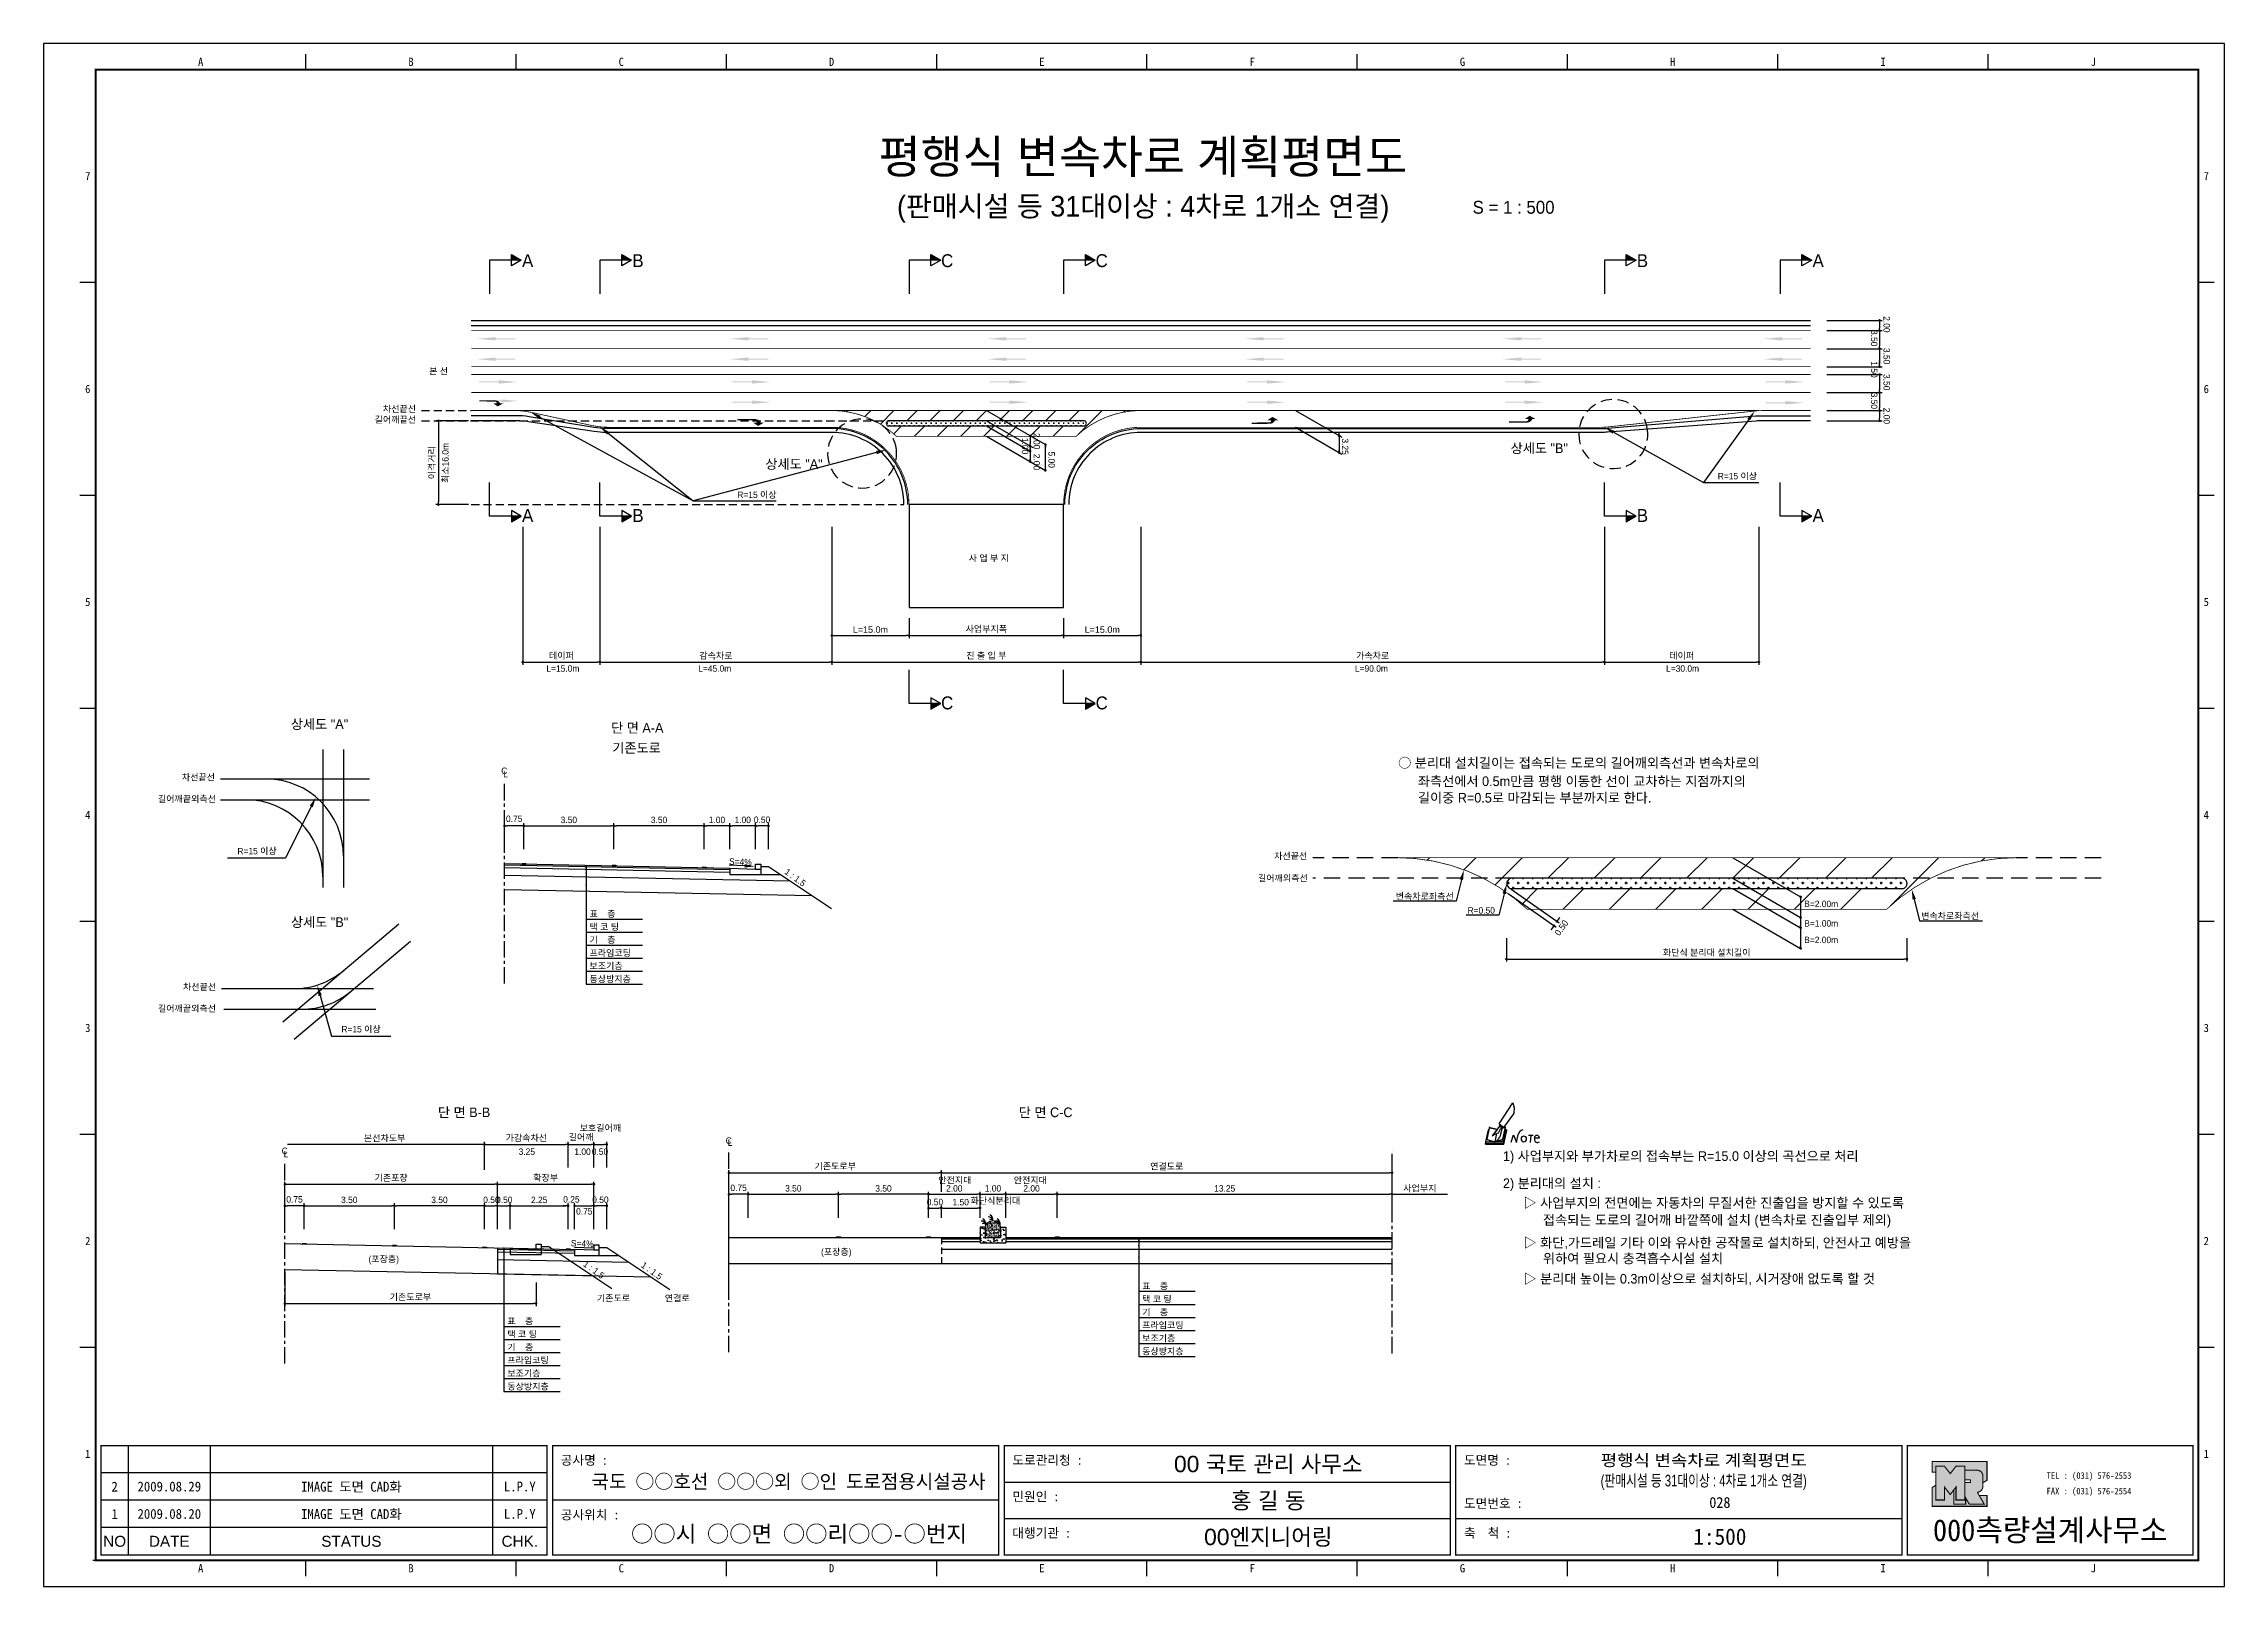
# Model space of a CAD drawing. Header units: millimetres. Extents: x 591 to 1014, y -6 to 293.
import ezdxf
from ezdxf.enums import TextEntityAlignment as Align

# ---------------------------------------------------------------- set-up
doc = ezdxf.new("R2010")
doc.units = ezdxf.units.MM
doc.linetypes.add('CENTER', pattern=[50.8, 31.75, -6.35, 6.35, -6.35])
doc.linetypes.add('HIDDEN', pattern=[9.525, 6.35, -3.175])
for name, color, linetype in [('CC-GSTR-0004', 4, 'Continuous'), ('CM-LANE-0030', 30, 'Continuous'), ('CZ-DIMT-0002', 7, 'Continuous'), ('CZ-EXST-0002', 1, 'Continuous'), ('CZ-LIN1-0007', 7, 'Continuous'), ('CZ-LIN2-0003', 3, 'Continuous'), ('CZ-LINE-0001', 7, 'Continuous'), ('CZ-TEXT-BOX0', 7, 'Continuous'), ('TITLE', 7, 'Continuous')]:
    doc.layers.add(name, color=color, linetype=linetype)
doc.styles.add('견고딕', font='arial.ttf')
doc.styles.add('돋움', font='')
doc.styles.add('돋음체', font='')
doc.styles.get('돋움').set_extended_font_data('Dotum')
doc.styles.get('돋음체').set_extended_font_data('DotumChe')

msp = doc.modelspace()

# ---------------------------------------------------------------- texts
at = {"layer": 'CZ-DIMT-0002', "style": '돋움'}
for s, height, p in [('A', 2.5, (685.07, 250.95)), ('B', 2.5, (706.49, 250.95)), ('C', 2.5, (766.51, 250.95)), ('C', 2.5, (796.51, 250.95)), ('B', 2.5, (901.49, 250.95)), ('A', 2.5, (935.6, 250.95)), ('본 선', 1.25, (667.77, 229.5)), ('길어깨끝선', 1.25, (659.38, 220.11)), ('차선끝선', 1.25, (660.18, 222.2)), ('상세도 "A"', 1.875, (736.78, 211.49)), ('상세도 "B"', 1.875, (881.46, 214.55)), ('R=15 이상', 1.25, (919.92, 209.14)), ('R=15 이상', 1.25, (729.58, 205.53)), ('A', 2.5, (685.07, 201.5)), ('B', 2.5, (706.49, 201.5)), ('B', 2.5, (901.49, 201.5)), ('A', 2.5, (935.6, 201.5)), ('사 업 부 지', 1.25, (774.6, 193.21)), ('L=15.0m', 1.25, (691.91, 171.81)), ('L=45.0m', 1.25, (721.38, 171.81)), ('L=90.0m', 1.25, (848.87, 171.81)), ('L=30.0m', 1.25, (909.28, 171.81)), ('C', 2.5, (766.51, 165.13)), ('C', 2.5, (796.51, 165.13)), ('C', 1.25, (680.53, 151.96)), ('차선끝선', 1.25, (621.15, 150.7)), ('L', 1.25, (680.8, 151.31)), ('길어깨끝외측선', 1.25, (618.92, 146.5)), ('R=15 이상', 1.25, (632.53, 136.38)), ('차선끝선', 1.25, (833.2, 135.42)), ('차선끝선', 1.25, (621.38, 110.02)), ('길어깨끝외측선', 1.25, (618.93, 105.84)), ('R=15 이상', 1.25, (652.72, 101.81)), ('C', 1.25, (724.1, 80.2)), ('C', 1.25, (637.9, 78.22)), ('L', 1.25, (638.16, 77.57)), ('L', 1.25, (724.36, 79.8))]:
    msp.add_text(s, height=height, dxfattribs=at).set_placement(p, align=Align.MIDDLE_CENTER)
for s, rotation, p in [('3.50', 270, (945.85, 237.49)), ('2.00', 270, (948.28, 240.18)), ('3.50', 270, (948.28, 234.02)), ('1.50', 270, (945.85, 231.43)), ('3.50', 270, (948.28, 228.95)), ('3.50', 270, (945.85, 225.34)), ('2.00', 270, (948.28, 222.42)), ('최소16.0m', 90, (669.71, 207.81))]:
    msp.add_text(s, height=1.25, rotation=rotation, dxfattribs=at).set_placement(p)
for s, p in [('○ 분리대 설치길이는 접속되는 도로의 길어깨외측선과 변속차로의', (854.05, 153.49)), ('좌측선에서 0.5m만큼 평행 이동한 선이 교차하는 지점까지의', (857.9, 149.93)), ('길이중 R=0.5로 마감되는 부분까지로 한다.', (857.9, 146.73)), ('1) 사업부지와 부가차로의 접속부는 R=15.0 이상의 곡선으로 처리', (874.4, 77.19)), ('2) 분리대의 설치 :', (874.4, 71.92)), ('▷ 사업부지의 전면에는 자동차의 무질서한 진출입을 방지할 수 있도록', (878.38, 68.12)), ('접속되는 도로의 길어깨 바깥쪽에 설치 (변속차로 진출입부 제외)', (882.17, 64.8)), ('▷ 화단,가드레일 기타 이와 유사한 공작물로 설치하되, 안전사고 예방을', (878.38, 60.39)), ('위하여 필요시 충격흡수시설 설치', (882.17, 57.33)), ('▷ 분리대 높이는 0.3m이상으로 설치하되, 시거장애 없도록 할 것', (878.38, 53.38))]:
    msp.add_text(s, height=1.875, dxfattribs=at).set_placement(p, align=Align.MIDDLE_LEFT)
for s, rotation, p in [('S=4%', 357.7094, (726.37, 134.29)), ('1 : 1.5', 323.8881, (737.03, 131.25)), ('S=4%', 357.7094, (695.67, 60.22)), ('1 : 1.5', 323.8881, (697.91, 55.13)), ('1 : 1.5', 323.8881, (709.16, 54.93))]:
    msp.add_text(s, height=1.25, rotation=rotation, dxfattribs=at).set_placement(p, align=Align.MIDDLE_CENTER)
for s, p in [('길어깨외측선', (826.85, 130.51)), ('변속차로좌측선', (853.59, 126.96)), ('표    층', (697.07, 123.58)), ('R=0.50', (867.53, 124.24)), ('B=2.00m', (932.89, 125.5)), ('B=1.00m', (932.89, 121.72)), ('변속차로좌측선', (955.58, 123.16)), ('기    층', (697.07, 118.52)), ('택 코 팅', (697.07, 121.05)), ('B=2.00m', (932.89, 118.52)), ('프라임코팅', (697.07, 115.99)), ('보조기층', (697.07, 113.46)), ('동상방지층', (697.07, 110.93)), ('3.25', (683.31, 77.42)), ('1.00', (694.13, 77.42)), ('0.50', (697.52, 77.42)), ('안전지대', (764.77, 71.88)), ('안전지대', (779.44, 71.88)), ('화단식분리대', (771.04, 67.9)), ('사업부지', (855.05, 70.31)), ('(포장층)', (742.02, 57.99)), ('(포장층)', (654.17, 56.58)), ('표    층', (804.36, 51.34)), ('기존도로', (698.51, 48.98)), ('연결로', (711.7, 48.98)), ('기    층', (804.36, 46.27)), ('택 코 팅', (804.36, 48.81)), ('표    층', (681.12, 44.53)), ('택 코 팅', (681.12, 42)), ('프라임코팅', (804.36, 43.74)), ('보조기층', (804.36, 41.21)), ('프라임코팅', (681.12, 36.94)), ('기    층', (681.12, 39.47)), ('동상방지층', (804.36, 38.68)), ('보조기층', (681.12, 34.41)), ('동상방지층', (681.12, 31.87))]:
    msp.add_text(s, height=1.25, dxfattribs=at).set_placement(p)
at = {"layer": 'CZ-DIMT-0002', "char_height": 1.25, "attachment_point": 5, "style": '돋움'}
for s, insert, rotation in [('1.00', (781.62, 214.97), 270), ('\\A1;2.00', (783.89, 215.92), 270), ('3.25', (843.76, 214.86), 270), ('2.00', (783.89, 211.89), 270), ('5.00', (786.78, 212.32), 270), ('\\A1;0.50', (885.77, 121.48), 54.9032)]:
    msp.add_mtext(s, dxfattribs=dict(at, insert=insert, rotation=rotation))
at = {"layer": 'CZ-DIMT-0002', "insert": (657.31, 80.61), "char_height": 1.25, "attachment_point": 5, "style": '돋움'}
msp.add_mtext('본선차도부', dxfattribs=at)
at = {"layer": 'CZ-LINE-0001', "insert": (666.54, 211.74), "char_height": 1.25, "attachment_point": 5, "rotation": 90, "style": '돋움'}
msp.add_mtext('\\A1;이격거리', dxfattribs=at)
at = {"layer": 'CZ-LINE-0001', "char_height": 1.25, "attachment_point": 5, "style": '돋움'}
for s, insert in [('\\A1;{\\fArial|b0|i0|c0|p32;L=15.0m}', (751.61, 179.35)), ('\\A1;사업부지폭', (774.11, 179.41)), ('\\A1;{\\fArial|b0|i0|c0|p32;L=15.0m}', (796.61, 179.35)), ('\\A1;테이퍼', (691.61, 174.24)), ('\\A1;감속차로', (721.61, 174.24)), ('\\A1;진 출 입 부', (774.11, 174.24)), ('\\A1;가속차로', (849.11, 174.24)), ('\\A1;테이퍼', (909.11, 174.24)), ('\\A1;0.75', (682.45, 142.64)), ('\\A1;3.50', (693.07, 142.42)), ('\\A1;3.50', (710.57, 142.42)), ('\\A1;1.00', (721.82, 142.42)), ('\\A1;1.00', (726.82, 142.42)), ('\\A1;0.50', (730.57, 142.45)), ('\\A1;화단식 분리대 설치길이', (913.95, 116.62)), ('\\A1;가감속차선', (684.81, 80.66)), ('\\A1;길어깨', (695.44, 80.79)), ('\\A1;보호길어깨', (699.19, 82.58)), ('\\A1;기존포장', (658.56, 72.91)), ('\\A1;확장부', (688.56, 72.91)), ('\\A1;기존도로부', (744.77, 75.15)), ('\\A1;연결도로', (809.14, 75.14)), ('\\A1;0.75', (639.81, 68.78)), ('\\A1;3.50', (650.44, 68.68)), ('\\A1;3.50', (667.94, 68.68)), ('\\A1;0.50', (678.03, 68.69)), ('\\A1;0.50', (680.53, 68.69)), ('\\A1;2.25', (687.31, 68.68)), ('\\A1;0.25', (693.56, 68.79)), ('\\A1;0.50', (699.19, 68.71)), ('\\A1;0.75', (726.02, 71.02)), ('\\A1;3.50', (736.64, 70.92)), ('\\A1;3.50', (754.14, 70.92)), ('\\A1;0.50', (764.14, 68.27)), ('\\A1;2.00', (767.89, 70.92)), ('\\A1;1.50', (769.14, 68.25)), ('\\A1;1.00', (775.39, 70.92)), ('\\A1;2.00', (782.89, 70.92)), ('\\A1;13.25', (820.39, 70.92)), ('\\A1;0.75', (696.06, 66.46)), ('\\A1;기존도로부', (662.31, 49.77))]:
    msp.add_mtext(s, dxfattribs=dict(at, insert=insert))
at = {"layer": 'CZ-TEXT-BOX0', "style": '돋움'}
for s, p in [('상세도 "A"', (644.66, 161.01)), ('단 면 A-A', (706.35, 160.29)), ('기존도로', (706.21, 156.39)), ('상세도 "B"', (644.68, 122.59)), ('단 면 B-B', (672.73, 85.68)), ('단 면 C-C', (785.63, 85.68))]:
    msp.add_text(s, height=1.875, dxfattribs=at).set_placement(p, align=Align.MIDDLE_CENTER)
at = {"layer": 'TITLE', "color": 3, "linetype": 'Continuous', "style": '돋음체'}
for s, p in [('A', (621.59, 289.54)), ('B', (662.42, 289.54)), ('C', (703.24, 289.54)), ('D', (744.06, 289.54)), ('E', (784.89, 289.54)), ('F', (825.71, 289.54)), ('G', (866.54, 289.54)), ('H', (907.36, 289.54)), ('I', (948.19, 289.54)), ('J', (989.01, 289.54)), ('7', (599.67, 267.37)), ('7', (1010.94, 267.37)), ('6', (599.67, 226.04)), ('6', (1010.94, 226.04)), ('5', (599.67, 184.71)), ('5', (1010.94, 184.71)), ('4', (599.67, 143.38)), ('4', (1010.94, 143.38)), ('3', (599.67, 102.05)), ('3', (1010.94, 102.05)), ('2', (599.67, 60.72)), ('2', (1010.94, 60.72)), ('1', (599.67, 19.4)), ('1', (1010.94, 19.4)), ('A', (621.59, -2.79)), ('B', (662.42, -2.79)), ('C', (703.24, -2.79)), ('D', (744.06, -2.79)), ('E', (784.89, -2.79)), ('F', (825.71, -2.79)), ('G', (866.54, -2.79)), ('H', (907.36, -2.79)), ('I', (948.19, -2.79)), ('J', (989.01, -2.79))]:
    msp.add_text(s, height=1.59, dxfattribs=at).set_placement(p, align=Align.MIDDLE)
at = {"layer": 'TITLE', "style": '돋움'}
for s, height, p in [('평행식 변속차로 계획평면도', 6.5, (804.51, 271.15)), ('(판매시설 등 31대이상 : 4차로 1개소 연결)', 4, (804.56, 261.52))]:
    msp.add_text(s, height=height, dxfattribs=at).set_placement(p, align=Align.MIDDLE_CENTER)
msp.add_text('S = 1 : 500', height=2.5, dxfattribs=at).set_placement((868.51, 261.31), align=Align.MIDDLE_LEFT)
at = {"layer": 'TITLE', "style": '돋음체'}
for s, p in [('공사명 : ', (691.5, 17.29)), ('도로관리청 :', (779.17, 17.29)), ('도면명 :', (866.84, 17.29)), ('공사위치 :', (691.5, 6.68)), ('민원인 :', (779.17, 10.22)), ('도면번호 :', (866.84, 8.9)), ('대행기관 :', (779.17, 3.15)), ('축  척 :', (866.84, 3.15))]:
    msp.add_text(s, height=1.804, dxfattribs=at).set_placement(p)
at = {"layer": 'TITLE', "color": 7, "linetype": 'Continuous'}
for s, height, style, p in [('00 국토 관리 사무소', 3.1832, '견고딕', (828.84, 17.47)), ('국도 ○○호선 ○○○외 ○인 도로점용시설공사', 2.7, '돋음체', (735.72, 14.08)), ('홍 길 동', 3.183, '견고딕', (828.84, 10.4)), ('○○시 ○○면 ○○리○○-○번지', 3.1832, '돋음체', (737.74, 3.92)), ('00엔지니어링', 3.183, '견고딕', (828.84, 3.32))]:
    msp.add_text(s, height=height, dxfattribs=dict(at, style=style)).set_placement(p, align=Align.MIDDLE)
at = {"layer": 'TITLE', "style": '돋움'}
for s, width, p, p2 in [('평행식 변속차로 계획평면도', 1.010039, (893.38, 17.04), (933.38, 17.04)), ('(판매시설 등 31대이상 : 4차로 1개소 연결)', 0.658668, (893.38, 13.09), (933.38, 13.09))]:
    msp.add_text(s, height=2.25, dxfattribs=dict(at, width=width)).set_placement(p, p2, align=Align.FIT)
at = {"layer": 'TITLE', "color": 1, "linetype": 'Continuous', "style": '돋음체'}
msp.add_text('2', height=1.91, dxfattribs=at).set_placement((604.89, 13.05), align=Align.MIDDLE)
at = {"layer": 'TITLE', "linetype": 'Continuous'}
for s, height, style, p in [('2009.08.29', 1.91, '돋음체', (615.5, 13.05)), ('L.P.Y', 1.91, '돋음체', (683.54, 13.05)), ('1', 1.91, '돋음체', (604.89, 7.74)), ('2009.08.20', 1.91, '돋음체', (615.5, 7.74)), ('L.P.Y', 1.91, '돋음체', (683.54, 7.74)), ('028', 2.122, '돋음체', (916.52, 9.96)), ('1:500', 3.183, '돋음체', (916.52, 3.32)), ('NO', 2.122, '견고딕', (604.89, 2.44)), ('DATE', 2.122, '견고딕', (615.5, 2.44)), ('STATUS', 2.122, '견고딕', (650.85, 2.44)), ('CHK.', 2.122, '견고딕', (683.54, 2.44))]:
    msp.add_text(s, height=height, dxfattribs=dict(at, style=style)).set_placement(p, align=Align.MIDDLE)
at = {"layer": 'TITLE', "style": '돋음체'}
for p in [(650.85, 13.05), (650.85, 7.74)]:
    msp.add_text('IMAGE 도면 CAD화', height=1.9099, dxfattribs=at).set_placement(p, align=Align.MIDDLE)
at = {"layer": 'TITLE', "color": 180, "style": '돋음체'}
for s, p in [('TEL : (031) 576-2553', (979.95, 14.56)), ('FAX : (031) 576-2554', (979.95, 11.54))]:
    msp.add_text(s, height=1.2733, dxfattribs=at).set_placement(p)
msp.add_text('000측량설계사무소', height=4.244, dxfattribs=at).set_placement((980.64, 2.47), align=Align.CENTER)

# ---------------------------------------------------------------- blocks, each defined once
blk = doc.blocks.new('note')
for p, q in [((0.85, 3.5), (3.53, 7.57)), ((1.8, 2.79), (3.74, 5.46)), ((3.53, 7.57), (3.8, 6.64)), ((3.8, 6.64), (3.69, 5.72)), ((3.69, 5.72), (3.74, 5.46)), ((-1.24, 2.36), (-1.77, 0)), ((-1.77, 0), (1.77, 0)), ((-1.77, 0), (-1.77, -0.3)), ((-1.53, 0.52), (-1.55, 0.54)), ((-1.01, 2.9), (-1.53, 0.52)), ((-1.48, 0.48), (-1.53, 0.52)), ((-1.43, 0.44), (-1.48, 0.48)), ((-1.38, 0.41), (-1.43, 0.44)), ((-1.33, 0.4), (-1.38, 0.41)), ((-1.27, 0.37), (-1.33, 0.4)), ((-1.22, 0.35), (-1.27, 0.37)), ((-1.13, 2.36), (-1.24, 2.36)), ((-1.17, 0.33), (-1.22, 0.35)), ((-1.12, 0.32), (-1.17, 0.33)), ((-1.02, 0.25), (-1.12, 0.32)), ((-0.97, 0.22), (-1.02, 0.25)), ((-1, 2.9), (-1.01, 2.9)), ((-0.98, 2.85), (-1, 2.9)), ((-0.95, 2.8), (-0.98, 2.85)), ((-0.93, 0.21), (-0.97, 0.22)), ((-0.9, 2.75), (-0.95, 2.8)), ((-0.88, 0.19), (-0.93, 0.21)), ((-0.85, 2.72), (-0.9, 2.75)), ((-0.8, 0.18), (-0.88, 0.19)), ((-0.79, 2.69), (-0.85, 2.72)), ((-0.75, 0.17), (-0.8, 0.18)), ((-0.74, 2.68), (-0.79, 2.69)), ((-0.7, 0.16), (-0.75, 0.17)), ((-0.69, 2.65), (-0.74, 2.68)), ((-0.64, 0.15), (-0.7, 0.16)), ((-0.64, 2.65), (-0.69, 2.65)), ((-0.59, 2.63), (-0.64, 2.65)), ((-0.58, 0.14), (-0.64, 0.15)), ((-0.54, 2.62), (-0.59, 2.63)), ((-0.53, 0.13), (-0.58, 0.14)), ((-0.48, 2.61), (-0.54, 2.62)), ((-0.48, 0.12), (-0.53, 0.13)), ((-0.43, 2.61), (-0.48, 2.61)), ((-0.43, 0.11), (-0.48, 0.12)), ((0.75, 2.77), (-0.46, 1.16)), ((0.37, 2.24), (-0.46, 1.16)), ((-0.46, 1.16), (-0.08, 1.47)), ((-0.38, 2.59), (-0.43, 2.61)), ((-0.38, 0.08), (-0.43, 0.11)), ((-0.33, 2.59), (-0.38, 2.59)), ((-0.29, 0.06), (-0.38, 0.08)), ((-0.27, 2.58), (-0.33, 2.59)), ((-0.23, 0.05), (-0.29, 0.06)), ((-0.22, 2.57), (-0.27, 2.58)), ((-0.16, 0.04), (-0.23, 0.05)), ((-0.17, 2.56), (-0.22, 2.57)), ((-0.12, 2.55), (-0.17, 2.56)), ((-0.11, 0.03), (-0.16, 0.04)), ((-0.07, 2.53), (-0.12, 2.55)), ((-0.04, 0.02), (-0.11, 0.03)), ((-0.08, 1.47), (0.72, 1.75)), ((-0.01, 2.51), (-0.07, 2.53)), ((-0.05, -0.3), (-0.05, 0)), ((0, 0), (-0.04, 0.02)), ((0.04, 2.5), (-0.01, 2.51)), ((0.37, 1.63), (0, 0)), ((0, 0), (1.6, 0.53)), ((0, 0), (1.65, 0.18)), ((0, 0.01), (0.06, 0.04)), ((0, -0.3), (0, 0)), ((0.09, 2.48), (0.04, 2.5)), ((0.05, -0.3), (0.05, 0)), ((0.06, 0.04), (0.11, 0.07)), ((0.14, 2.48), (0.09, 2.48)), ((0.11, 0.07), (0.16, 0.09)), ((0.2, 2.47), (0.14, 2.48)), ((0.16, 0.09), (0.21, 0.12)), ((0.26, 2.43), (0.18, 2.46)), ((0.21, 0.12), (0.27, 0.14)), ((0.34, 2.4), (0.26, 2.43)), ((0.27, 0.14), (0.36, 0.19)), ((0.45, 2.37), (0.34, 2.4)), ((0.36, 0.19), (0.41, 0.22)), ((0.41, 0.22), (0.46, 0.27)), ((0.46, 0.27), (0.51, 0.3)), ((0.51, 0.3), (0.56, 0.34)), ((0.56, 0.34), (0.6, 0.4)), ((0.6, 0.4), (0.64, 0.45)), ((0.64, 0.45), (0.67, 0.51)), ((0.67, 0.51), (0.74, 0.58)), ((0.72, 1.75), (1.16, 2.53)), ((0.74, 0.58), (0.79, 0.63)), ((1, 3.1), (0.75, 2.77)), ((0.79, 0.63), (0.83, 0.68)), ((0.83, 0.68), (0.86, 0.73)), ((0.85, 3.5), (1.8, 2.79)), ((1, 3.4), (0.85, 3.21)), ((0.85, 3.21), (1.52, 2.71)), ((0.86, 0.73), (0.89, 0.79)), ((0.89, 0.84), (0.92, 0.89)), ((0.89, 0.79), (0.89, 0.84)), ((0.92, 0.89), (0.96, 0.95)), ((0.96, 0.95), (1.01, 0.97)), ((1.47, 2.74), (1.01, 0.97)), ((1.16, 2.53), (1.37, 2.82)), ((2.13, 2.84), (1.44, 2.63)), ((1.52, 2.71), (1.66, 2.9)), ((1.6, 0.53), (2.13, 2.84)), ((1.65, 0.18), (2.19, 2.48)), ((1.77, 0), (2.3, 2.36)), ((1.77, -0.3), (2.3, 2.07)), ((1.77, -0.38), (2.3, 1.99)), ((1.77, -0.44), (2.3, 1.93)), ((1.77, 0), (1.77, -0.3)), ((2.19, 2.48), (2.04, 2.47)), ((2.3, 2.36), (2.16, 2.36)), ((2.3, 2.36), (2.3, 2.07)), ((3.21, -0.08), (3.68, 1.4)), ((3.68, 1.4), (4.26, -0.14)), ((4.26, -0.14), (4.56, 1.44)), ((6.55, 1.34), (7.46, 1.34)), ((7.01, 1.34), (6.87, -0.11)), ((7.71, 0.77), (7.71, 0.55)), ((7.71, 0.77), (8.67, 0.77)), ((-1.77, -0.3), (1.77, -0.3)), ((-1.77, -0.43), (-1.77, -0.3)), ((-1.77, -0.37), (1.77, -0.37)), ((-1.77, -0.43), (1.77, -0.43))]:
    blk.add_line(p, q)
for centre, major_axis, start_param, end_param in [((0.4, 2.31), (0.0702, 0.0702), 3.283946, 6.425539), ((5.68, 1.23), (-0.806, 0.806), -0.591174, 0.597824), ((5.66, 0.58), (-0.378, 0.378), 3.926991, 10.210176), ((8.3, 0.49), (0.422, 0.422), 2.265602, 4.634911), ((8.19, 0.77), (-0.342, 0.342), 3.926991, 7.068583)]:
    blk.add_ellipse(centre, major_axis=major_axis, ratio=1, start_param=start_param, end_param=end_param)
blk = doc.blocks.new('_Dot')
at = {"color": 0, "linetype": 'ByBlock', "lineweight": -2}
blk.add_line((-0.5, 0), (-1, 0), dxfattribs=at)
at = {"color": 0, "linetype": 'ByBlock', "const_width": 0.5}
blk.add_lwpolyline([(-0.25, 0, 1), (0.25, 0, 1)], format="xyb", close=True, dxfattribs=at)

# ---------------------------------------------------------------- hatches: boundary and pattern name
at = {"layer": 'CM-LANE-0030'}
h = msp.add_hatch(dxfattribs=at)
h.set_pattern_fill('ANSI31', color=256, style=0)
h.set_pattern_definition([(45, (104.166, 449.9193), (-2.245064, 2.245064), [])])
h.paths.add_polyline_path([(791.56, 216.87, -0.191871), (804.11, 221.87), (744.11, 221.87, -0.191871), (756.66, 216.87)])
h.paths.add_polyline_path([(755.02, 218.87, 0.002096), (754.89, 218.96, -0.732581), (755.18, 219.87), (793.04, 219.87, -0.732581), (793.33, 218.96, 0.002096), (793.2, 218.87)], flags=16)
h = msp.add_hatch(dxfattribs=at)
h.set_pattern_fill('ANSI31', color=256, scale=2, style=0)
h.set_pattern_definition([(45, (-425.889, 591.195), (-4.490128, 4.490128), [])])
h.paths.add_polyline_path([(948.9, 125.09, -0.191871), (974, 135.09), (854, 135.09, -0.191871), (879.1, 125.09)])
h.paths.add_polyline_path([(875.82, 129.09, 0.002096), (875.56, 129.27, -0.732581), (876.14, 131.09), (951.86, 131.09, -0.732581), (952.44, 129.27, 0.002096), (952.18, 129.09)], flags=16)
at = {"layer": 'CZ-EXST-0002'}
h = msp.add_hatch(dxfattribs=at)
h.set_pattern_fill('AR-SAND', color=256, scale=0.01, style=0)
h.set_pattern_definition([(37.5, (-335.22724, 3544.21965), (-0.016000313, 0.489413237), [0, -0.38608, 0, -0.4318, 0, -0.41275]), (7.5, (-335.22724, 3544.21965), (0.44952328, 0.7168251), [0, -0.20828, 0, -0.34798, 0, -0.13335]), (327.5, (-335.53966, 3544.21965), (0.79099237, 0.001437185), [0, -0.127, 0, -0.4572, 0, -0.5969]), (317.5, (-335.53966, 3544.21965), (0.76355645, 0.22292932), [0, -0.0635, 0, -0.29972, 0, -0.3429])])
edge = h.paths.add_edge_path()
edge.add_ellipse((775.39, 63.37), major_axis=(-1.5, 0), ratio=0.829212, start_angle=180, end_angle=360)
edge.add_line((773.89, 63.37), (773.89, 61.37))
edge.add_line((773.89, 61.37), (776.89, 61.37))
edge.add_line((776.89, 61.37), (776.89, 63.37))
h = msp.add_hatch(dxfattribs=at)
h.set_pattern_fill('AR-CONC', color=256, scale=0.01, style=0)
h.set_pattern_definition([(50, (-335.2272, 3544.2196), (1.8218467, -0.15939086), [0.1905, -2.0955]), (355, (-335.2272, 3544.2196), (-0.3524283, 1.9105664), [0.1524, -1.6764]), (100.451, (-335.0754, 3544.2064), (1.469425, 1.7511669), [0.1619, -1.7809]), (46.1842, (-335.2272, 3544.7276), (2.7107904, -0.4204233), [0.28575, -3.14325]), (96.6356, (-335.0013, 3544.6926), (2.3740423, 2.4742556), [0.24285, -2.67135]), (351.184, (-335.2272, 3544.7276), (2.374046, 2.4742512), [0.2286, -2.5146]), (21, (-334.9732, 3544.6006), (1.5161488, -1.0226552), [0.1905, -2.0955]), (326, (-334.9732, 3544.6006), (0.6180203, 1.8418797), [0.1524, -1.6764]), (71.4514, (-334.8469, 3544.5154), (2.1341649, 0.8192286), [0.1619, -1.7809]), (37.5, (-335.22724, 3544.21965), (0.03088603, 0.84555039), [0, -1.65608, 0, -1.7018, 0, -1.68275]), (7.5, (-335.2272, 3544.21965), (0.66819663, 1.00180575), [0, -0.97028, 0, -1.61798, 0, -0.64135]), (327.5, (-335.79366, 3544.21965), (1.35590595, -0.05728744), [0, -0.635, 0, -1.9812, 0, -2.6289]), (317.5, (-336.0477, 3544.2196), (1.4812918, 0.2542649), [0, -0.8255, 0, -1.31572, 0, -1.8669])])
h.paths.add_polyline_path([(777.89, 60.37), (777.89, 63.37), (776.89, 63.37), (776.89, 61.37), (773.89, 61.37), (773.89, 63.37), (772.89, 63.37), (772.89, 60.37)])
at = {"layer": 'CZ-LIN1-0007'}
for points in [[(678.86, 236.11), (678.86, 235.9), (682.69, 235.9), (682.69, 235.68), (678.86, 235.68), (678.86, 235.47), (675.21, 235.79)], [(727.98, 236.11), (727.98, 235.9), (731.81, 235.9), (731.81, 235.68), (727.98, 235.68), (727.98, 235.47), (724.33, 235.79)], [(777.98, 236.11), (777.98, 235.9), (781.81, 235.9), (781.81, 235.68), (777.98, 235.68), (777.98, 235.47), (774.33, 235.79)], [(827.98, 236.11), (827.98, 235.9), (831.81, 235.9), (831.81, 235.68), (827.98, 235.68), (827.98, 235.47), (824.33, 235.79)], [(877.98, 236.11), (877.98, 235.9), (881.81, 235.9), (881.81, 235.68), (877.98, 235.68), (877.98, 235.47), (874.33, 235.79)], [(928.63, 236.11), (928.63, 235.9), (932.45, 235.9), (932.45, 235.68), (928.63, 235.68), (928.63, 235.47), (924.98, 235.79)], [(678.86, 232.15), (678.86, 231.94), (682.69, 231.94), (682.69, 231.72), (678.86, 231.72), (678.86, 231.51), (675.21, 231.83)], [(727.98, 232.15), (727.98, 231.94), (731.81, 231.94), (731.81, 231.72), (727.98, 231.72), (727.98, 231.51), (724.33, 231.83)], [(777.98, 232.15), (777.98, 231.94), (781.81, 231.94), (781.81, 231.72), (777.98, 231.72), (777.98, 231.51), (774.33, 231.83)], [(827.98, 232.15), (827.98, 231.94), (831.81, 231.94), (831.81, 231.72), (827.98, 231.72), (827.98, 231.51), (824.33, 231.83)], [(877.98, 232.15), (877.98, 231.94), (881.81, 231.94), (881.81, 231.72), (877.98, 231.72), (877.98, 231.51), (874.33, 231.83)], [(928.63, 232.15), (928.63, 231.94), (932.45, 231.94), (932.45, 231.72), (928.63, 231.72), (928.63, 231.51), (924.98, 231.83)], [(679.47, 227.74), (679.47, 227.52), (675.65, 227.52), (675.65, 227.31), (679.47, 227.31), (679.47, 227.09), (683.12, 227.41)], [(728.59, 227.74), (728.59, 227.52), (724.77, 227.52), (724.77, 227.31), (728.59, 227.31), (728.59, 227.09), (732.24, 227.41)], [(778.59, 227.74), (778.59, 227.52), (774.77, 227.52), (774.77, 227.31), (778.59, 227.31), (778.59, 227.09), (782.24, 227.41)], [(828.59, 227.74), (828.59, 227.52), (824.77, 227.52), (824.77, 227.31), (828.59, 227.31), (828.59, 227.09), (832.24, 227.41)], [(878.59, 227.74), (878.59, 227.52), (874.77, 227.52), (874.77, 227.31), (878.59, 227.31), (878.59, 227.09), (882.24, 227.41)], [(929.24, 227.74), (929.24, 227.52), (925.41, 227.52), (925.41, 227.31), (929.24, 227.31), (929.24, 227.09), (932.89, 227.41)], [(678.83, 223.85, -0.267976), (679.74, 223.24), (680.29, 223.25), (679.26, 222.67), (678.43, 223.24), (679.04, 223.24, 0.504994), (678.76, 223.61), (675.71, 223.63), (675.71, 223.87)], [(679.96, 224.02), (679.96, 223.83), (676.53, 223.83), (676.53, 223.64), (679.96, 223.64), (679.96, 223.45), (683.23, 223.73)], [(728.59, 223.8), (728.59, 223.59), (724.77, 223.59), (724.77, 223.37), (728.59, 223.37), (728.59, 223.16), (732.24, 223.48)], [(729.31, 220.21, -0.267976), (730.34, 219.53), (730.97, 219.53), (729.8, 218.87), (728.85, 219.52), (729.55, 219.52, 0.504994), (729.24, 219.94), (725.78, 219.96), (725.78, 220.23)], [(778.59, 223.8), (778.59, 223.59), (774.77, 223.59), (774.77, 223.37), (778.59, 223.37), (778.59, 223.16), (782.24, 223.48)], [(828.59, 223.8), (828.59, 223.59), (824.77, 223.59), (824.77, 223.37), (828.59, 223.37), (828.59, 223.16), (832.24, 223.48)], [(829.16, 219.29, 0.267976), (830.19, 219.98), (830.82, 219.98), (829.64, 220.63), (828.7, 219.99), (829.39, 219.98, -0.504994), (829.08, 219.56), (825.62, 219.54), (825.62, 219.27)], [(878.59, 223.8), (878.59, 223.59), (874.77, 223.59), (874.77, 223.37), (878.59, 223.37), (878.59, 223.16), (882.24, 223.48)], [(879.1, 219.52, 0.267976), (880.13, 220.21), (880.76, 220.2), (879.59, 220.86), (878.64, 220.21), (879.34, 220.21, -0.504994), (879.03, 219.79), (875.57, 219.77), (875.57, 219.5)], [(929.24, 223.7), (929.24, 223.49), (925.41, 223.49), (925.41, 223.27), (929.24, 223.27), (929.24, 223.06), (932.89, 223.38)], [(684.7, 133.85), (684.7, 133.98), (683.95, 133.99), (683.95, 133.87)], [(702.2, 133.5), (702.2, 133.63), (701.45, 133.64), (701.45, 133.52)], [(719.7, 133.15), (719.7, 133.28), (718.95, 133.29), (718.95, 133.17)], [(642.06, 60.11), (642.06, 60.24), (641.31, 60.25), (641.31, 60.13)], [(659.56, 59.76), (659.56, 59.89), (658.81, 59.9), (658.81, 59.78)], [(677.06, 59.41), (677.06, 59.54), (676.31, 59.55), (676.31, 59.43)], [(745.77, 61.37), (745.77, 61.5), (745.02, 61.5), (745.02, 61.37)], [(763.27, 61.37), (763.27, 61.5), (762.52, 61.5), (762.52, 61.37)], [(693.31, 59.09), (693.31, 59.21), (692.56, 59.23), (692.56, 59.1)]]:
    msp.add_hatch(color=256, dxfattribs=at).paths.add_polyline_path(points)
at = {"layer": 'CZ-LIN2-0003'}
h = msp.add_hatch(dxfattribs=at)
h.set_pattern_fill('CROSS', color=256, scale=0.075, style=0)
h.set_pattern_definition([(0, (104.16615, 449.91932), (0.47625, 0.47625), [0.238125, -0.714375]), (90, (104.2852, 449.80026), (-0.47625, 0.47625), [0.238125, -0.714375])])
h.paths.add_polyline_path([(755.18, 219.87, 0.732581), (754.89, 218.96, -0.002096), (755.02, 218.87), (793.2, 218.87, -0.002096), (793.33, 218.96, 0.732581), (793.04, 219.87)])
h = msp.add_hatch(dxfattribs=at)
h.set_pattern_fill('CROSS', color=256, scale=0.15, style=0)
h.set_pattern_definition([(0, (-425.8889, 591.1947), (0.9525, 0.9525), [0.47625, -1.42875]), (90, (-425.6508, 590.9566), (-0.9525, 0.9525), [0.47625, -1.42875])])
h.paths.add_polyline_path([(876.14, 131.09, 0.732581), (875.56, 129.27, -0.002096), (875.82, 129.09), (952.18, 129.09, -0.002096), (952.44, 129.27, 0.732581), (951.86, 131.09)])
msp.add_hatch(color=256, dxfattribs=at).paths.add_polyline_path([(788.27, 61.37), (788.27, 61.5), (787.52, 61.5), (787.52, 61.37)])
at = {"layer": 'CZ-LINE-0001'}
for points in [[(681.91, 252.13), (681.91, 251.03), (683.81, 251.03)], [(703.33, 252.13), (703.33, 251.03), (705.24, 251.03)], [(763.35, 252.13), (763.35, 251.03), (765.25, 251.03)], [(793.35, 252.13), (793.35, 251.03), (795.25, 251.03)], [(898.33, 252.13), (898.33, 251.03), (900.24, 251.03)], [(932.44, 252.13), (932.44, 251.03), (934.34, 251.03)], [(683.81, 201.37), (681.91, 201.37), (681.91, 200.27)], [(705.24, 201.37), (703.33, 201.37), (703.33, 200.27)], [(900.24, 201.37), (898.33, 201.37), (898.33, 200.27)], [(934.34, 201.37), (932.44, 201.37), (932.44, 200.27)], [(765.25, 165), (763.35, 165), (763.35, 163.9)], [(795.25, 165), (793.35, 165), (793.35, 163.9)]]:
    msp.add_hatch(color=256, dxfattribs=at).paths.add_polyline_path(points)
at = {"layer": 'TITLE', "ltscale": 150}
h = msp.add_hatch(color=8, dxfattribs=at)
edge = h.paths.add_edge_path()
edge.add_line((968.38, 17.92), (957.71, 17.92))
edge.add_line((957.71, 17.92), (957.71, 15.84))
edge.add_line((957.71, 15.84), (958.42, 15.84))
edge.add_line((958.42, 15.84), (958.42, 17.02))
edge.add_line((958.42, 17.02), (960.11, 17.02))
edge.add_line((960.11, 17.02), (961.24, 15.56))
edge.add_line((961.24, 15.56), (962.36, 17.02))
edge.add_line((962.36, 17.02), (964.06, 17.02))
edge.add_line((964.06, 17.02), (964.06, 16.22))
edge.add_line((964.06, 16.22), (966.49, 16.22))
edge.add_arc((966.49, 15.15), 1.07, 0, 90, ccw=False)
edge.add_line((967.56, 15.15), (967.56, 13.78))
edge.add_line((967.56, 13.78), (968.38, 14.29))
edge.add_line((968.38, 14.29), (968.38, 17.92))
h.paths.add_polyline_path([(961.92, 12.4), (961.24, 11.52), (960.11, 12.97), (960.11, 10.46), (958.42, 10.46), (958.42, 13.31), (957.71, 12.86), (957.71, 9.23), (968.38, 9.23), (968.38, 11.31), (966.88, 11.31), (967.83, 9.66), (964.93, 9.66), (964.23, 10.87), (964.23, 9.66), (961.92, 9.66)])
msp.add_hatch(color=5, dxfattribs=at).paths.add_polyline_path([(964.06, 17.02), (962.36, 17.02), (961.24, 15.56), (960.11, 17.02), (958.42, 17.02), (958.42, 10.46), (960.11, 10.46), (960.11, 12.97), (961.24, 11.52), (962.36, 12.97), (962.36, 10.46), (964.06, 10.46)])
h = msp.add_hatch(color=161, dxfattribs=at)
edge = h.paths.add_edge_path()
edge.add_arc((966.49, 15.15), 1.07, 360, 450)
edge.add_line((966.49, 16.22), (964.06, 16.22))
edge.add_line((964.06, 16.22), (964.06, 14.37))
edge.add_line((964.06, 14.37), (965.05, 14.37))
edge.add_arc((965.05, 14.25), 0.113, 0, 90, ccw=False)
edge.add_line((965.16, 14.25), (965.16, 13.94))
edge.add_arc((965.05, 13.94), 0.113, 270, 360, ccw=False)
edge.add_line((965.05, 13.83), (964.06, 13.83))
edge.add_line((964.06, 13.83), (964.06, 10.46))
edge.add_line((964.06, 10.46), (962.36, 10.46))
edge.add_line((962.36, 10.46), (962.36, 12.97))
edge.add_line((962.36, 12.97), (961.92, 12.4))
edge.add_line((961.92, 12.4), (961.92, 9.66))
edge.add_line((961.92, 9.66), (964.23, 9.66))
edge.add_line((964.23, 9.66), (964.23, 10.87))
edge.add_line((964.23, 10.87), (964.93, 9.66))
edge.add_line((964.93, 9.66), (967.83, 9.66))
edge.add_line((967.83, 9.66), (966.49, 11.98))
edge.add_arc((966.49, 13.04), 1.07, 270, 360)
edge.add_line((967.56, 13.04), (967.56, 15.15))

# ---------------------------------------------------------------- linework, layer by layer
at = {"color": 0, "linetype": 'ByBlock', "lineweight": -2}
for p, q in [((947.53, 239.12), (947.53, 238.87)), ((947.53, 237.62), (947.53, 237.87)), ((947.53, 237.12), (947.53, 236.87)), ((947.53, 234.12), (947.53, 234.37)), ((947.53, 233.62), (947.53, 233.37)), ((947.53, 230.62), (947.53, 230.87)), ((947.53, 230.62), (947.53, 230.87)), ((947.53, 228.62), (947.53, 228.37)), ((947.53, 228.62), (947.53, 228.37)), ((947.53, 225.62), (947.53, 225.87)), ((947.53, 225.12), (947.53, 224.87)), ((947.53, 222.12), (947.53, 222.37)), ((947.53, 221.62), (947.53, 221.37)), ((947.53, 220.12), (947.53, 220.37)), ((782.63, 216.71), (782.63, 216.46)), ((842.61, 217.21), (842.61, 217.46)), ((842.61, 216.71), (842.61, 216.46)), ((782.63, 215.21), (782.63, 215.46)), ((782.63, 214.71), (782.63, 214.46)), ((782.63, 214.21), (782.63, 214.46)), ((782.63, 212.21), (782.63, 212.46)), ((785.59, 215), (785.59, 214.75)), ((842.61, 213.96), (842.61, 214.21)), ((785.59, 210.5), (785.59, 210.75)), ((932.2, 127.24), (932.2, 126.99)), ((885.03, 122.92), (885.17, 123.13)), ((932.2, 123.24), (932.2, 122.99)), ((884.16, 121.7), (884.02, 121.49)), ((932.2, 121.74), (932.2, 121.99)), ((932.2, 117.74), (932.2, 117.99)), ((676.44, 79.46), (676.19, 79.46))]:
    msp.add_line(p, q, dxfattribs=at)
at = {"color": 0, "linetype": 'ByBlock', "const_width": 0.25}
for points in [[(947.53, 239.24, 1), (947.53, 239.49, 1)], [(947.53, 237.24, 1), (947.53, 237.49, 1)], [(947.53, 237.49, 1), (947.53, 237.24, 1)], [(947.53, 233.74, 1), (947.53, 233.99, 1)], [(947.53, 233.99, 1), (947.53, 233.74, 1)], [(947.53, 230.49, 1), (947.53, 230.24, 1)], [(947.53, 230.49, 1), (947.53, 230.24, 1)], [(947.53, 228.74, 1), (947.53, 228.99, 1)], [(947.53, 228.74, 1), (947.53, 228.99, 1)], [(947.53, 225.24, 1), (947.53, 225.49, 1)], [(947.53, 225.49, 1), (947.53, 225.24, 1)], [(947.53, 221.99, 1), (947.53, 221.74, 1)], [(947.53, 221.74, 1), (947.53, 221.99, 1)], [(782.63, 216.84, 1), (782.63, 217.09, 1)], [(842.61, 216.84, 1), (842.61, 217.09, 1)], [(842.61, 217.09, 1), (842.61, 216.84, 1)], [(947.53, 219.99, 1), (947.53, 219.74, 1)], [(782.63, 214.84, 1), (782.63, 215.09, 1)], [(782.63, 215.09, 1), (782.63, 214.84, 1)], [(782.63, 214.09, 1), (782.63, 213.84, 1)], [(782.63, 212.09, 1), (782.63, 211.84, 1)], [(785.59, 215.13, 1), (785.59, 215.38, 1)], [(842.61, 213.84, 1), (842.61, 213.59, 1)], [(785.59, 210.38, 1), (785.59, 210.13, 1)], [(932.2, 127.36, 1), (932.2, 127.61, 1)], [(884.95, 122.82, 1), (884.81, 122.62, 1)], [(932.2, 123.36, 1), (932.2, 123.61, 1)], [(884.24, 121.8, 1), (884.38, 122, 1)], [(932.2, 121.61, 1), (932.2, 121.36, 1)], [(932.2, 117.61, 1), (932.2, 117.36, 1)], [(676.56, 79.46, 1), (676.81, 79.46, 1)]]:
    msp.add_lwpolyline(points, format="xyb", close=True, dxfattribs=at)
at = {"layer": 'CC-GSTR-0004'}
for p, q in [((674.11, 239.37), (934.11, 239.37)), ((674.11, 238.37), (934.11, 238.37)), ((724.32, 133.06), (724.32, 131.86)), ((724.32, 133.06), (729.32, 132.86)), ((724.32, 131.86), (730.32, 131.86)), ((729.32, 132.86), (729.32, 133.86)), ((729.32, 133.86), (730.32, 133.86)), ((729.32, 132.86), (730.32, 132.86)), ((730.32, 133.86), (730.32, 131.86))]:
    msp.add_line(p, q, dxfattribs=at)
for points in [[(758.86, 203.62, 0.414214), (744.11, 218.37), (700.35, 218.37), (700.35, 218.37, -0.041311), (697.89, 218.57), (697.89, 218.57), (685.34, 220.66, 0.041311), (682.87, 220.87), (674.11, 220.87)], [(789.36, 203.62, -0.414214), (804.11, 218.37), (893.49, 218.37), (893.49, 218.37, 0.020788), (894.73, 218.42), (894.73, 218.42), (923.49, 220.81), (923.49, 220.81, -0.020788), (924.73, 220.87), (934.11, 220.87)], [(758.11, 203.62, 0.414214), (744.11, 217.62), (700.23, 217.62, -0.03724), (698, 217.78), (685.22, 219.7, 0.03724), (682.99, 219.87), (674.11, 219.87)], [(934.11, 219.87), (924.67, 219.87, 0.018717), (923.55, 219.82), (894.67, 217.66, -0.018717), (893.55, 217.62), (804.11, 217.62, 0.414214), (790.11, 203.62)]]:
    msp.add_lwpolyline(points, format="xyb", dxfattribs=at)
msp.add_lwpolyline([(698.94, 58.92), (697.94, 58.92), (694.19, 59.07), (694.19, 57.92), (698.94, 57.92), (698.94, 59.92), (697.94, 59.92), (697.94, 58.92)], dxfattribs=at)
at = {"layer": 'CM-LANE-0030', "const_width": 0.15}
for points in [[(674.11, 230.37), (934.11, 230.37)], [(674.11, 228.87), (934.11, 228.87)]]:
    msp.add_lwpolyline(points, dxfattribs=at)
for points in [[(744.11, 221.87), (804.11, 221.87, 0.191871), (791.56, 216.87), (756.66, 216.87, 0.191871)], [(854, 135.09), (974, 135.09, 0.191871), (948.9, 125.09), (879.1, 125.09, 0.191871)]]:
    msp.add_lwpolyline(points, format="xyb", close=True, dxfattribs=at)
at = {"layer": 'CZ-EXST-0002'}
for p, q in [((645.32, 156.1), (645.32, 129.32)), ((649.31, 156.1), (649.31, 129.32)), ((625.43, 150.37), (654.38, 150.37)), ((625.43, 146.35), (654.38, 146.35)), ((637.53, 103.26), (660.08, 122.25)), ((639.74, 99.89), (662.34, 118.92)), ((625.66, 109.68), (655.13, 109.68)), ((626.07, 105.68), (655.61, 105.68)), ((637.94, 60.2), (681.69, 59.32)), ((681.69, 59.32), (681.69, 58.12)), ((681.69, 59.32), (686.69, 59.12)), ((686.69, 59.12), (686.69, 60.12)), ((686.69, 60.12), (687.69, 60.12)), ((687.69, 60.12), (687.69, 58.12)), ((687.69, 59.62), (689.19, 59.62)), ((689.19, 59.62), (701.39, 51.49)), ((724.14, 61.37), (765.39, 61.37)), ((637.94, 55.2), (697.62, 54)), ((681.69, 58.12), (687.69, 58.12)), ((686.69, 59.12), (687.69, 59.12)), ((724.14, 56.37), (765.39, 56.37))]:
    msp.add_line(p, q, dxfattribs=at)
at = {"layer": 'CZ-LIN1-0007'}
for p, q in [((683.95, 133.99), (684.7, 133.98)), ((683.95, 133.87), (684.7, 133.85)), ((684.7, 133.98), (684.7, 133.85)), ((701.45, 133.64), (702.2, 133.63)), ((701.45, 133.52), (702.2, 133.5)), ((702.2, 133.63), (702.2, 133.5)), ((718.95, 133.29), (719.7, 133.28)), ((718.95, 133.17), (719.7, 133.15)), ((719.7, 133.28), (719.7, 133.15)), ((641.31, 60.25), (642.06, 60.24)), ((641.31, 60.13), (642.06, 60.11)), ((642.06, 60.24), (642.06, 60.11)), ((658.81, 59.9), (659.56, 59.89)), ((658.81, 59.78), (659.56, 59.76)), ((659.56, 59.89), (659.56, 59.76)), ((676.31, 59.55), (677.06, 59.54)), ((676.31, 59.43), (677.06, 59.41)), ((677.06, 59.54), (677.06, 59.41)), ((745.02, 61.37), (745.02, 61.5)), ((745.02, 61.5), (745.77, 61.5)), ((745.77, 61.37), (745.02, 61.37)), ((745.77, 61.5), (745.77, 61.37)), ((762.52, 61.37), (762.52, 61.5)), ((762.52, 61.5), (763.27, 61.5)), ((763.27, 61.37), (762.52, 61.37)), ((763.27, 61.5), (763.27, 61.37)), ((788.27, 61.5), (788.27, 61.37)), ((692.56, 59.23), (693.31, 59.21)), ((692.56, 59.1), (693.31, 59.09)), ((693.31, 59.21), (693.31, 59.09))]:
    msp.add_line(p, q, dxfattribs=at)
at = {"layer": 'CZ-LIN1-0007', "const_width": 0.15}
for points in [[(674.11, 237.37), (934.11, 237.37)], [(713.31, 221.87), (744.11, 221.87)], [(804.11, 221.87), (864.11, 221.87)]]:
    msp.add_lwpolyline(points, dxfattribs=at)
at = {"layer": 'CZ-LIN1-0007', "linetype": 'HIDDEN', "const_width": 0.15}
for points in [[(674.11, 233.87), (934.11, 233.87)], [(674.11, 225.37), (934.11, 225.37)], [(682.5, 221.87), (713.31, 221.87)], [(864.11, 221.87), (924.11, 221.87)]]:
    msp.add_lwpolyline(points, dxfattribs=at)
at = {"layer": 'CZ-LIN1-0007', "const_width": 0.15}
for points in [[(759.11, 203.62, 0.414214), (744.11, 218.62), (700.72, 218.62, -0.053393), (697.54, 218.96), (697.54, 218.96), (685.68, 221.53), (685.68, 221.53, 0.053393), (682.5, 221.87), (682.5, 221.87), (674.11, 221.87)], [(934.11, 221.87), (924.92, 221.87, 0.026985), (923.31, 221.78), (923.31, 221.78), (894.92, 218.7, -0.026985), (893.3, 218.62), (804.11, 218.62, 0.414214), (789.11, 203.62)]]:
    msp.add_lwpolyline(points, format="xyb", dxfattribs=at)
at = {"layer": 'CZ-LIN2-0003'}
for p, q in [((680.57, 133.94), (724.32, 133.06)), ((680.57, 133.69), (724.32, 132.81)), ((680.57, 133.19), (724.32, 132.31)), ((680.57, 131.69), (736, 130.58)), ((730.32, 133.36), (731.82, 133.36)), ((730.32, 131.86), (734.07, 131.86)), ((731.82, 133.36), (744.03, 125.23)), ((680.57, 128.94), (740.25, 127.74)), ((679.19, 59.37), (679.19, 54.37)), ((679.19, 59.37), (694.19, 59.07)), ((698.94, 59.42), (700.44, 59.42)), ((700.44, 59.42), (712.64, 51.29)), ((765.39, 61.37), (772.89, 61.37)), ((765.39, 61.12), (772.89, 61.12)), ((765.39, 60.62), (772.89, 60.62)), ((772.89, 63.37), (772.89, 60.37)), ((773.89, 63.37), (772.89, 63.37)), ((772.89, 60.37), (777.89, 60.37)), ((773.89, 63.37), (773.89, 61.37)), ((773.89, 61.37), (776.89, 61.37)), ((776.89, 63.37), (776.89, 61.37)), ((776.89, 63.37), (777.89, 63.37)), ((777.89, 63.37), (777.89, 60.37)), ((777.89, 61.37), (852.89, 61.37)), ((777.89, 61.12), (852.89, 61.12)), ((777.89, 60.62), (852.89, 60.62)), ((787.52, 61.5), (788.27, 61.5)), ((787.52, 61.37), (787.52, 61.5)), ((788.27, 61.37), (787.52, 61.37)), ((679.19, 59.12), (694.19, 58.82)), ((679.19, 58.62), (694.19, 58.32)), ((679.19, 57.12), (704.65, 56.61)), ((698.94, 57.92), (702.69, 57.92)), ((765.39, 59.12), (852.89, 59.12)), ((765.39, 56.37), (852.89, 56.37)), ((679.19, 54.37), (708.91, 53.78))]:
    msp.add_line(p, q, dxfattribs=at)
for points in [[(793.2, 218.87, -0.002096), (793.33, 218.96, 0.732581), (793.04, 219.87), (755.18, 219.87, 0.732581), (754.89, 218.96, -0.002096), (755.02, 218.87)], [(952.18, 129.09, -0.002096), (952.44, 129.27, 0.732581), (951.86, 131.09), (876.14, 131.09, 0.732581), (875.56, 129.27, -0.002096), (875.82, 129.09)]]:
    msp.add_lwpolyline(points, format="xyb", close=True, dxfattribs=at)
msp.add_lwpolyline([(789.11, 203.62), (759.11, 203.62), (759.11, 183.62), (789.11, 183.62)], close=True, dxfattribs=at)
for centre, radius, start, end in [((634.31, 135.37), 15, 0, 90), ((630.32, 131.35), 15, 0, 90), ((639.69, 124.68), 15, 270, 310.097), ((641.15, 120.68), 15, 270, 310.097), ((773.13, 63.71), 0.88, 7.8639, 92.7752), ((773.58, 63.68), 0.44, 19.771, 124.0366), ((773.02, 64.06), 1, 347.1802, 67.3267), ((774.52, 64.5), 0.88, 7.8639, 92.7752), ((774.98, 64.47), 0.44, 19.771, 124.0366), ((774.41, 64.84), 1, 347.1802, 67.3267), ((775.91, 63.71), 0.88, 7.8639, 92.7752), ((776.37, 63.68), 0.44, 19.771, 124.0366), ((775.81, 64.06), 1, 347.1802, 67.3267)]:
    msp.add_arc(centre, radius, start, end, dxfattribs=at)
msp.add_ellipse((775.39, 63.37), major_axis=(-1.5, 0), ratio=0.829212, start_param=3.141593, end_param=6.283185, dxfattribs=at)
at = {"layer": 'CZ-LINE-0001'}
for p, q in [((683.81, 251.03), (677.67, 251.03)), ((677.67, 251.03), (677.67, 244.49)), ((681.91, 249.94), (681.91, 252.13)), ((681.91, 252.13), (683.81, 251.03)), ((683.81, 251.03), (681.91, 249.94)), ((705.24, 251.03), (699.09, 251.03)), ((699.09, 251.03), (699.09, 244.49)), ((703.33, 249.94), (703.33, 252.13)), ((703.33, 252.13), (705.24, 251.03)), ((705.24, 251.03), (703.33, 249.94)), ((765.25, 251.03), (759.11, 251.03)), ((759.11, 251.03), (759.11, 244.49)), ((763.35, 249.94), (763.35, 252.13)), ((763.35, 252.13), (765.25, 251.03)), ((765.25, 251.03), (763.35, 249.94)), ((795.25, 251.03), (789.11, 251.03)), ((789.11, 251.03), (789.11, 244.49)), ((793.35, 249.94), (793.35, 252.13)), ((793.35, 252.13), (795.25, 251.03)), ((795.25, 251.03), (793.35, 249.94)), ((900.24, 251.03), (894.09, 251.03)), ((894.09, 251.03), (894.09, 244.49)), ((898.33, 249.94), (898.33, 252.13)), ((898.33, 252.13), (900.24, 251.03)), ((900.24, 251.03), (898.33, 249.94)), ((934.34, 251.03), (928.2, 251.03)), ((928.2, 251.03), (928.2, 244.49)), ((932.44, 249.94), (932.44, 252.13)), ((932.44, 252.13), (934.34, 251.03)), ((934.34, 251.03), (932.44, 249.94)), ((937.3, 239.37), (948.03, 239.37)), ((937.3, 237.37), (948.03, 237.37)), ((937.3, 237.37), (948.03, 237.37)), ((947.53, 238.87), (947.53, 237.87)), ((937.3, 233.87), (948.03, 233.87)), ((937.3, 233.87), (948.03, 233.87)), ((947.53, 236.87), (947.53, 234.37)), ((947.53, 233.37), (947.53, 230.87)), ((937.3, 230.37), (948.03, 230.37)), ((937.3, 230.37), (948.03, 230.37)), ((937.3, 228.87), (948.03, 228.87)), ((937.3, 228.87), (948.03, 228.87)), ((947.53, 230.87), (947.53, 231.37)), ((937.3, 225.37), (948.03, 225.37)), ((937.3, 225.37), (948.03, 225.37)), ((947.53, 228.37), (947.53, 227.87)), ((947.53, 228.37), (947.53, 225.87)), ((947.53, 224.87), (947.53, 222.37)), ((774.14, 221.87), (785.59, 215.25)), ((834.11, 221.87), (843.11, 216.67)), ((937.3, 221.87), (948.03, 221.87)), ((937.3, 221.87), (948.03, 221.87)), ((947.53, 221.37), (947.53, 220.37)), ((673.61, 219.87), (667.23, 219.87)), ((667.73, 219.37), (667.73, 204.12)), ((774.14, 219.87), (783.13, 214.67)), ((774.14, 218.87), (782.63, 213.96)), ((774.14, 216.87), (785.59, 210.25)), ((782.63, 216.46), (782.63, 215.46)), ((834.11, 218.62), (843.11, 213.42)), ((842.61, 216.46), (842.61, 213.46)), ((937.3, 219.87), (948.03, 219.87)), ((782.63, 214.46), (782.63, 211.96)), ((785.59, 210.25), (785.59, 215.25)), ((677.67, 201.37), (677.67, 207.91)), ((699.09, 201.37), (699.09, 207.91)), ((894.09, 201.37), (894.09, 207.91)), ((913.33, 207.89), (924.11, 207.89)), ((928.2, 201.37), (928.2, 207.91)), ((673.61, 203.62), (667.23, 203.62)), ((717.17, 204.33), (733.34, 204.33)), ((683.81, 201.37), (677.67, 201.37)), ((683.81, 201.37), (681.91, 202.46)), ((681.91, 202.46), (681.91, 200.27)), ((681.91, 200.27), (683.81, 201.37)), ((684.11, 199.32), (684.11, 172.54)), ((705.24, 201.37), (699.09, 201.37)), ((699.11, 199.32), (699.11, 172.54)), ((699.11, 199.32), (699.11, 172.54)), ((705.24, 201.37), (703.33, 202.46)), ((703.33, 202.46), (703.33, 200.27)), ((703.33, 200.27), (705.24, 201.37)), ((744.11, 199.32), (744.11, 172.54)), ((804.11, 199.32), (804.11, 172.54)), ((900.24, 201.37), (894.09, 201.37)), ((894.11, 199.32), (894.11, 172.54)), ((894.11, 199.32), (894.11, 172.54)), ((900.24, 201.37), (898.33, 202.46)), ((898.33, 202.46), (898.33, 200.27)), ((898.33, 200.27), (900.24, 201.37)), ((924.11, 199.32), (924.11, 172.54)), ((934.34, 201.37), (928.2, 201.37)), ((934.34, 201.37), (932.44, 202.46)), ((932.44, 202.46), (932.44, 200.27)), ((932.44, 200.27), (934.34, 201.37)), ((744.11, 181.59), (744.11, 172.54)), ((744.11, 181.59), (744.11, 177.71)), ((744.61, 178.21), (758.61, 178.21)), ((759.11, 181.59), (759.11, 177.71)), ((759.11, 181.59), (759.11, 177.71)), ((759.61, 178.21), (788.61, 178.21)), ((789.11, 181.59), (789.11, 177.71)), ((789.11, 181.59), (789.11, 177.71)), ((789.61, 178.21), (803.61, 178.21)), ((804.11, 181.59), (804.11, 177.71)), ((804.11, 181.59), (804.11, 172.54)), ((684.61, 173.04), (698.61, 173.04)), ((699.61, 173.04), (743.61, 173.04)), ((744.61, 173.04), (803.61, 173.04)), ((759.11, 165), (759.11, 171.54)), ((789.11, 165), (789.11, 171.54)), ((804.61, 173.04), (893.61, 173.04)), ((894.61, 173.04), (923.61, 173.04)), ((765.25, 165), (763.35, 166.1)), ((763.35, 166.1), (763.35, 163.9)), ((795.25, 165), (793.35, 166.1)), ((793.35, 166.1), (793.35, 163.9)), ((765.25, 165), (759.11, 165)), ((763.35, 163.9), (765.25, 165)), ((795.25, 165), (789.11, 165)), ((793.35, 163.9), (795.25, 165)), ((680.57, 136.73), (680.57, 141.78)), ((683.82, 141.28), (681.07, 141.28)), ((684.32, 136.73), (684.32, 141.78)), ((684.32, 136.73), (684.32, 141.78)), ((684.82, 141.28), (701.32, 141.28)), ((701.82, 136.73), (701.82, 141.78)), ((701.82, 136.73), (701.82, 141.78)), ((718.82, 141.28), (702.32, 141.28)), ((719.32, 136.73), (719.32, 141.78)), ((719.32, 136.73), (719.32, 141.78)), ((723.82, 141.28), (719.82, 141.28)), ((724.32, 136.73), (724.32, 141.78)), ((724.32, 136.73), (724.32, 141.78)), ((728.82, 141.28), (724.82, 141.28)), ((729.32, 136.73), (729.32, 141.78)), ((729.32, 139.17), (729.32, 141.78)), ((731.32, 141.28), (729.82, 141.28)), ((731.82, 136.73), (731.82, 141.78)), ((696.42, 133.62), (696.42, 110.54)), ((919.04, 135.09), (932.2, 127.49)), ((875.4, 128.16), (884.72, 121.61)), ((875.97, 128.98), (885.29, 122.43)), ((919.04, 131.09), (932.2, 123.49)), ((919.04, 129.09), (932.2, 121.49)), ((932.2, 127.49), (932.2, 117.49)), ((696.42, 123.19), (707.36, 123.19)), ((885.17, 123.13), (885.46, 123.54)), ((919.04, 125.09), (932.2, 117.49)), ((696.42, 120.66), (707.36, 120.66)), ((875.08, 119.46), (875.08, 114.93)), ((884.02, 121.49), (883.73, 121.08)), ((952.82, 119.46), (952.82, 114.93)), ((696.42, 118.13), (707.36, 118.13)), ((696.42, 115.6), (707.36, 115.6)), ((875.58, 115.43), (952.32, 115.43)), ((696.42, 113.07), (707.36, 113.07)), ((696.42, 110.54), (707.36, 110.54)), ((676.19, 79.46), (638.44, 79.46)), ((676.69, 74.49), (676.69, 79.96)), ((676.69, 74.99), (676.69, 79.96)), ((677.19, 79.46), (692.44, 79.46)), ((692.94, 74.99), (692.94, 79.96)), ((692.94, 74.99), (692.94, 79.96)), ((693.44, 79.46), (697.44, 79.46)), ((697.94, 74.99), (697.94, 79.96)), ((697.94, 74.99), (697.94, 79.96)), ((698.44, 79.46), (699.94, 79.46)), ((700.44, 74.99), (700.44, 79.96)), ((637.94, 68.04), (637.94, 72.22)), ((679.19, 68.04), (679.19, 72.22)), ((679.19, 68.04), (679.19, 72.22)), ((697.94, 68.04), (697.94, 72.22)), ((724.14, 70.28), (724.14, 74.46)), ((724.64, 73.96), (764.89, 73.96)), ((765.39, 70.28), (765.39, 74.46)), ((765.39, 70.28), (765.39, 74.46)), ((765.89, 73.96), (852.39, 73.96)), ((852.89, 70.28), (852.89, 74.46)), ((637.94, 62.99), (637.94, 68.04)), ((638.44, 71.72), (678.69, 71.72)), ((641.69, 62.99), (641.69, 68.04)), ((641.69, 62.99), (641.69, 68.04)), ((659.19, 62.99), (659.19, 68.04)), ((659.19, 62.99), (659.19, 68.04)), ((676.69, 62.99), (676.69, 68.04)), ((676.69, 62.99), (676.69, 68.04)), ((679.19, 62.99), (679.19, 68.04)), ((679.19, 62.99), (679.19, 68.04)), ((679.69, 71.72), (697.44, 71.72)), ((681.69, 62.99), (681.69, 68.04)), ((681.69, 62.99), (681.69, 68.04)), ((692.94, 62.99), (692.94, 68.04)), ((692.94, 62.99), (692.94, 68.04)), ((694.19, 62.99), (694.19, 68.04)), ((694.19, 62.99), (694.19, 68.04)), ((697.94, 65.43), (697.94, 68.04)), ((697.94, 62.99), (697.94, 68.04)), ((700.44, 62.99), (700.44, 68.04)), ((724.14, 50.2), (724.14, 70.6)), ((724.14, 65.23), (724.14, 70.28)), ((727.39, 69.78), (724.64, 69.78)), ((727.89, 65.23), (727.89, 70.28)), ((727.89, 65.23), (727.89, 70.28)), ((728.39, 69.78), (744.89, 69.78)), ((745.39, 65.23), (745.39, 70.28)), ((745.39, 65.23), (745.39, 70.28)), ((762.39, 69.78), (745.89, 69.78)), ((762.89, 65.23), (762.89, 70.28)), ((762.89, 65.23), (762.89, 70.28)), ((763.39, 69.78), (772.39, 69.78)), ((772.89, 65.23), (772.89, 70.28)), ((772.89, 65.23), (772.89, 70.28)), ((773.39, 69.78), (777.39, 69.78)), ((777.89, 65.23), (777.89, 70.28)), ((777.89, 65.23), (777.89, 70.28)), ((778.39, 69.78), (787.39, 69.78)), ((787.89, 65.23), (787.89, 70.28)), ((787.89, 65.23), (787.89, 70.28)), ((788.39, 69.78), (852.39, 69.78)), ((852.89, 65.23), (852.89, 70.28)), ((852.89, 69.78), (863.61, 69.78)), ((641.19, 67.54), (638.44, 67.54)), ((642.19, 67.54), (658.69, 67.54)), ((676.19, 67.54), (659.69, 67.54)), ((677.19, 67.54), (678.69, 67.54)), ((679.69, 67.54), (681.19, 67.54)), ((682.19, 67.54), (692.44, 67.54)), ((692.44, 67.54), (691.94, 67.54)), ((694.69, 67.54), (697.44, 67.54)), ((694.69, 67.54), (695.19, 67.54)), ((699.94, 67.54), (698.44, 67.54)), ((762.89, 65.23), (762.89, 67.6)), ((763.39, 67.1), (764.89, 67.1)), ((765.39, 65.23), (765.39, 67.6)), ((765.39, 65.23), (765.39, 67.6)), ((765.89, 67.1), (772.39, 67.1)), ((772.89, 65.23), (772.89, 67.6)), ((680.47, 59.35), (680.47, 31.48)), ((803.71, 61.37), (803.71, 38.29)), ((637.94, 54.7), (637.94, 48.08)), ((686.69, 52.69), (686.69, 48.08)), ((803.71, 50.95), (814.64, 50.95)), ((638.44, 48.58), (686.19, 48.58)), ((803.71, 48.42), (814.64, 48.42)), ((680.47, 44.14), (691.41, 44.14)), ((803.71, 45.89), (814.64, 45.89)), ((803.71, 43.35), (814.64, 43.35)), ((680.47, 41.61), (691.41, 41.61)), ((680.47, 39.08), (691.41, 39.08)), ((803.71, 40.82), (814.64, 40.82)), ((803.71, 38.29), (814.64, 38.29)), ((680.47, 36.55), (691.41, 36.55)), ((680.47, 34.02), (691.41, 34.02)), ((680.47, 31.48), (691.41, 31.48))]:
    msp.add_line(p, q, dxfattribs=at)
at = {"layer": 'CZ-LINE-0001', "linetype": 'HIDDEN', "ltscale": 0.25}
for p, q in [((664.45, 221.87), (674.11, 221.87)), ((664.45, 219.87), (755.18, 219.87)), ((674.11, 203.62), (758.11, 203.62))]:
    msp.add_line(p, q, dxfattribs=at)
at = {"layer": 'CZ-LINE-0001', "linetype": 'HIDDEN', "ltscale": 0.35}
for p, q in [((902.48, 218.09), (902.48, 218.09)), ((756.65, 214.31), (756.65, 214.32))]:
    msp.add_line(p, q, dxfattribs=at)
at = {"layer": 'CZ-LINE-0001', "linetype": 'CENTER', "ltscale": 0.1}
for p, q in [((680.57, 110.66), (680.57, 150.04)), ((637.94, 36.92), (637.94, 76.3)), ((724.14, 39.16), (724.14, 78.54)), ((852.89, 38.91), (852.89, 78.29))]:
    msp.add_line(p, q, dxfattribs=at)
at = {"layer": 'CZ-LINE-0001', "linetype": 'HIDDEN', "ltscale": 0.5}
for p, q in [((854, 135.09), (837.48, 135.09)), ((990.53, 135.09), (974, 135.09)), ((876.14, 131.09), (837.48, 131.09)), ((990.53, 131.09), (951.86, 131.09))]:
    msp.add_line(p, q, dxfattribs=at)
at = {"layer": 'CZ-LINE-0001', "linetype": 'HIDDEN', "ltscale": 0.2}
msp.add_line((765.39, 61.37), (765.39, 56.37), dxfattribs=at)
at = {"layer": 'CZ-LINE-0001'}
for points in [[(687.44, 220.57), (717.17, 204.33)], [(922.14, 220.15), (913.33, 207.89)], [(700.68, 217.46), (717.17, 204.33)], [(895.86, 217.66), (913.33, 207.89)], [(752.78, 213.71), (717.17, 204.33)], [(643.06, 145.04), (638.05, 135.02), (626.82, 135.02)], [(727.19, 133.5), (724.19, 133.62)], [(866.34, 130.83), (865.29, 126.64), (853.06, 126.64)], [(874.65, 128.1), (873.6, 123.92), (867.25, 123.92)], [(644.78, 108.34), (647.01, 100.45), (658.5, 100.45)], [(697.83, 59.33), (694.19, 59.48)]]:
    msp.add_lwpolyline(points, dxfattribs=at)
at = {"layer": 'CZ-LINE-0001', "extrusion": (0, 0, -1)}
msp.add_lwpolyline([(-954.25, 127.02), (-955.3, 122.84), (-967.53, 122.84)], dxfattribs=at)
at = {"layer": 'CZ-LINE-0001', "linetype": 'HIDDEN', "ltscale": 0.35}
for centre in [(750, 213.53), (895.83, 217.31)]:
    msp.add_arc(centre, 6.7, 6.7667, 6.749, dxfattribs=at)
at = {"layer": 'CZ-LINE-0001', "linetype": 'ByBlock'}
for centre, start, end in [((696.42, 132.87), 0, 180), ((696.42, 132.87), 0, 180), ((696.42, 132.87), 180, 0), ((696.42, 132.87), 180, 0), ((696.42, 132.07), 0, 180), ((696.42, 132.07), 0, 180), ((696.42, 132.07), 180, 0), ((696.42, 132.07), 180, 0), ((696.42, 133.56), 0, 180), ((696.42, 133.56), 0, 180), ((696.42, 133.56), 180, 0), ((696.42, 133.56), 180, 0), ((696.42, 133.36), 0, 180), ((696.42, 133.36), 0, 180), ((696.42, 133.36), 180, 0), ((696.42, 133.36), 180, 0), ((696.42, 133.12), 0, 180), ((696.42, 133.12), 0, 180), ((696.42, 133.12), 180, 0), ((696.42, 133.12), 180, 0), ((696.42, 129.84), 0, 180), ((696.42, 129.84), 0, 180), ((696.42, 129.84), 180, 0), ((696.42, 129.84), 180, 0), ((680.47, 59.29), 0, 180), ((680.47, 59.29), 0, 180), ((680.47, 59.29), 180, 0), ((680.47, 59.29), 180, 0), ((803.71, 61.31), 0, 180), ((803.71, 61.31), 0, 180), ((803.71, 61.31), 180, 0), ((803.71, 61.31), 180, 0), ((803.71, 61.11), 0, 180), ((803.71, 61.11), 0, 180), ((803.71, 61.11), 180, 0), ((803.71, 61.11), 180, 0), ((803.71, 60.87), 0, 180), ((803.71, 60.87), 0, 180), ((803.71, 60.87), 180, 0), ((803.71, 60.87), 180, 0), ((803.7, 60.62), 0, 180), ((803.7, 60.62), 0, 180), ((803.7, 60.62), 180, 0), ((803.7, 60.62), 180, 0), ((803.7, 59.83), 0, 180), ((803.7, 59.83), 0, 180), ((803.7, 59.83), 180, 0), ((803.7, 59.83), 180, 0), ((680.47, 58.6), 0, 180), ((680.47, 58.6), 0, 180), ((680.47, 58.6), 180, 0), ((680.47, 58.6), 180, 0), ((680.47, 57.8), 0, 180), ((680.47, 57.8), 0, 180), ((680.47, 57.8), 180, 0), ((680.47, 57.8), 180, 0), ((680.47, 55.57), 0, 180), ((680.47, 55.57), 0, 180), ((680.47, 55.57), 180, 0), ((680.47, 55.57), 180, 0), ((680.47, 59.08), 0, 180), ((680.47, 59.08), 0, 180), ((680.47, 59.08), 180, 0), ((680.47, 59.08), 180, 0), ((680.47, 58.85), 0, 180), ((680.47, 58.85), 0, 180), ((680.47, 58.85), 180, 0), ((680.47, 58.85), 180, 0), ((803.7, 57.59), 0, 180), ((803.7, 57.59), 0, 180), ((803.7, 57.59), 180, 0), ((803.7, 57.59), 180, 0)]:
    msp.add_arc(centre, 0.0625, start, end, dxfattribs=at)
at = {"layer": 'CZ-LINE-0001'}
for points in [[(687.28, 220.27), (685.68, 221.53), (687.6, 220.86)], [(921.87, 220.35), (923.31, 221.78), (922.41, 219.96)], [(700.48, 217.19), (699.12, 218.7), (700.89, 217.72)], [(895.69, 217.37), (894.11, 218.64), (896.02, 217.95)], [(752.7, 214.04), (754.72, 214.22), (752.87, 213.39)], [(642.76, 145.19), (643.95, 146.83), (643.36, 144.89)], [(727.21, 133.83), (729.19, 133.42), (727.18, 133.17)], [(866.02, 130.91), (866.83, 132.76), (866.66, 130.74)], [(874.32, 128.19), (875.14, 130.04), (874.97, 128.02)], [(644.46, 108.25), (644.23, 110.26), (645.1, 108.43)]]:
    msp.add_solid(points, dxfattribs=at)
at = {"layer": 'CZ-LINE-0001', "extrusion": (0, 0, -1)}
msp.add_solid([(-954.57, 127.1), (-953.76, 128.96), (-953.93, 126.94)], dxfattribs=at)
at = {"layer": 'TITLE', "color": 7, "linetype": 'Continuous'}
for p, q in [((642, 288.03), (642, 291.05)), ((682.83, 288.03), (682.83, 291.05)), ((723.65, 288.03), (723.65, 291.05)), ((764.48, 288.03), (764.48, 291.05)), ((805.3, 288.03), (805.3, 291.05)), ((846.13, 288.03), (846.13, 291.05)), ((886.95, 288.03), (886.95, 291.05)), ((927.78, 288.03), (927.78, 291.05)), ((968.6, 288.03), (968.6, 291.05)), ((601.18, 246.7), (598.15, 246.7)), ((1012.45, 246.7), (1009.42, 246.7)), ((601.18, 205.37), (598.15, 205.37)), ((1012.45, 205.37), (1009.42, 205.37)), ((601.18, 164.04), (598.15, 164.04)), ((1012.45, 164.04), (1009.42, 164.04)), ((601.18, 122.71), (598.15, 122.71)), ((1012.45, 122.71), (1009.42, 122.71)), ((601.18, 81.38), (598.15, 81.38)), ((1012.45, 81.38), (1009.42, 81.38)), ((601.18, 40.05), (598.15, 40.05)), ((1012.45, 40.05), (1009.42, 40.05)), ((642, -4.3), (642, -1.27)), ((682.83, -4.3), (682.83, -1.27)), ((723.65, -4.3), (723.65, -1.27)), ((764.48, -4.3), (764.48, -1.27)), ((805.3, -4.3), (805.3, -1.27)), ((846.13, -4.3), (846.13, -1.27)), ((886.95, -4.3), (886.95, -1.27)), ((927.78, -4.3), (927.78, -1.27)), ((968.6, -4.3), (968.6, -1.27))]:
    msp.add_line(p, q, dxfattribs=at)
at = {"layer": 'TITLE', "ltscale": 150}
for p, q in [((607.54, 21.01), (607.54, -0.21)), ((623.46, 21.01), (623.46, -0.21)), ((678.24, 21.01), (678.24, -0.21)), ((688.85, 15.7), (602.24, 15.7)), ((777.58, 13.93), (864.19, 13.93)), ((688.85, 10.4), (602.24, 10.4)), ((776.52, 10.4), (689.91, 10.4)), ((688.85, 5.09), (602.24, 5.09)), ((777.58, 6.86), (864.19, 6.86)), ((865.25, 6.86), (951.86, 6.86))]:
    msp.add_line(p, q, dxfattribs=at)
at = {"layer": 'TITLE'}
msp.add_line((1009.54, -1.27), (600.68, -1.27), dxfattribs=at)
msp.add_lwpolyline([(591.1, -6.31), (1014.46, -6.31), (1014.46, 293.07), (591.1, 293.07)], close=True, dxfattribs=at)
at = {"layer": 'TITLE', "linetype": 'Continuous', "const_width": 0.403}
msp.add_lwpolyline([(601.18, -1.27), (601.18, 288.03), (1009.42, 288.03), (1009.42, -1.27)], close=True, dxfattribs=at)
at = {"layer": 'TITLE', "ltscale": 150}
for points, const_width in [([(602.24, 21.01), (688.85, 21.01), (688.85, -0.21), (602.24, -0.21)], 0.265), ([(689.91, 21.01), (776.52, 21.01), (776.52, -0.21), (689.91, -0.21)], 0.265), ([(864.19, -0.21), (777.58, -0.21), (777.58, 21.01), (864.19, 21.01)], 0.265), ([(865.25, 21.01), (951.86, 21.01), (951.86, -0.21), (865.25, -0.21)], 0.265), ([(1008.36, 21.01), (1008.36, -0.21), (952.92, -0.21), (952.92, 21.01), (1008.36, 21.01)], 0.265), ([(964.06, 17.02), (962.36, 17.02), (961.24, 15.56), (960.11, 17.02), (958.42, 17.02), (958.42, 10.46), (960.11, 10.46), (960.11, 12.97), (961.24, 11.52), (962.36, 12.97), (962.36, 10.46), (964.06, 10.46)], 0.212), ([(961.92, 12.4), (961.24, 11.52), (960.11, 12.97), (960.11, 10.46), (958.42, 10.46), (958.42, 13.31), (957.71, 12.86), (957.71, 9.23), (968.38, 9.23), (968.38, 11.31), (966.88, 11.31), (967.83, 9.66), (964.93, 9.66), (964.23, 10.87), (964.23, 9.66), (961.92, 9.66)], 0.212)]:
    msp.add_lwpolyline(points, close=True, dxfattribs=dict(at, const_width=const_width))
at = {"layer": 'TITLE', "ltscale": 150, "const_width": 0.212}
for points in [[(968.38, 17.92), (957.71, 17.92), (957.71, 15.84), (958.42, 15.84), (958.42, 17.02), (960.11, 17.02), (961.24, 15.56), (962.36, 17.02), (964.06, 17.02), (964.06, 16.22), (966.49, 16.22, -0.414214), (967.56, 15.15), (967.56, 13.78), (968.38, 14.29)], [(967.56, 15.15, 0.414214), (966.49, 16.22), (964.06, 16.22), (964.06, 14.37), (965.05, 14.37, -0.414214), (965.16, 14.25), (965.16, 13.94, -0.414214), (965.05, 13.83), (964.06, 13.83), (964.06, 10.46), (962.36, 10.46), (962.36, 12.97), (961.92, 12.4), (961.92, 9.66), (964.23, 9.66), (964.23, 10.87), (964.93, 9.66), (967.83, 9.66), (966.49, 11.98, 0.414214), (967.56, 13.04)]]:
    msp.add_lwpolyline(points, format="xyb", close=True, dxfattribs=at)

# ---------------------------------------------------------------- block references
at = {"layer": 'CZ-LINE-0001', "xscale": 0.5, "yscale": 0.5, "zscale": 0.5}
for p, rotation in [((667.73, 219.87), 90), ((667.73, 203.62), 270), ((744.11, 178.21), 180), ((759.11, 178.21), 180), ((789.11, 178.21), 180), ((684.11, 173.04), 180), ((699.11, 173.04), 180), ((744.11, 173.04), 180), ((804.11, 173.04), 180), ((894.11, 173.04), 180), ((680.57, 141.28), 180), ((684.32, 141.28), 180), ((701.82, 141.28), 180), ((719.32, 141.28), 180), ((724.32, 141.28), 180), ((729.32, 141.28), 180), ((875.08, 115.43), 180), ((676.69, 79.46), 180), ((692.94, 79.46), 180), ((697.94, 79.46), 180), ((724.14, 73.96), 180), ((765.39, 73.96), 180), ((637.94, 71.72), 180), ((637.94, 67.54), 180), ((641.69, 67.54), 180), ((659.19, 67.54), 180), ((676.69, 67.54), 180), ((679.19, 71.72), 180), ((679.19, 67.54), 180), ((681.69, 67.54), 180), ((694.19, 67.54), 180), ((694.19, 67.54), 180), ((697.94, 67.54), 180), ((724.14, 69.78), 180), ((727.89, 69.78), 180), ((745.39, 69.78), 180), ((762.89, 69.78), 180), ((772.89, 69.78), 180), ((777.89, 69.78), 180), ((787.89, 69.78), 180), ((762.89, 67.1), 180), ((765.39, 67.1), 180), ((637.94, 48.58), 180)]:
    msp.add_blockref('_Dot', p, dxfattribs=dict(at, rotation=rotation))
for p in [(759.11, 178.21), (789.11, 178.21), (804.11, 178.21), (699.11, 173.04), (744.11, 173.04), (804.11, 173.04), (894.11, 173.04), (924.11, 173.04), (684.32, 141.28), (701.82, 141.28), (719.32, 141.28), (724.32, 141.28), (729.32, 141.28), (731.82, 141.28), (952.82, 115.43), (692.94, 79.46), (697.94, 79.46), (700.44, 79.46), (765.39, 73.96), (852.89, 73.96), (641.69, 67.54), (659.19, 67.54), (676.69, 67.54), (679.19, 71.72), (679.19, 67.54), (681.69, 67.54), (692.94, 67.54), (692.94, 67.54), (697.94, 71.72), (697.94, 67.54), (700.44, 67.54), (727.89, 69.78), (745.39, 69.78), (762.89, 69.78), (772.89, 69.78), (777.89, 69.78), (787.89, 69.78), (852.89, 69.78), (765.39, 67.1), (772.89, 67.1), (686.69, 48.58)]:
    msp.add_blockref('_Dot', p, dxfattribs=at)
at = {"layer": 'CZ-TEXT-BOX0'}
msp.add_blockref('note', (872.8, 79.94), dxfattribs=at)

msp.set_redraw_order([(e.dxf.handle, doc.entitydb.next_handle()) for e in msp.query("TEXT MTEXT ATTDEF DIMENSION ARC_DIMENSION")])  # texts and dimensions are drawn at this point

doc.saveas('drawing.dxf')
